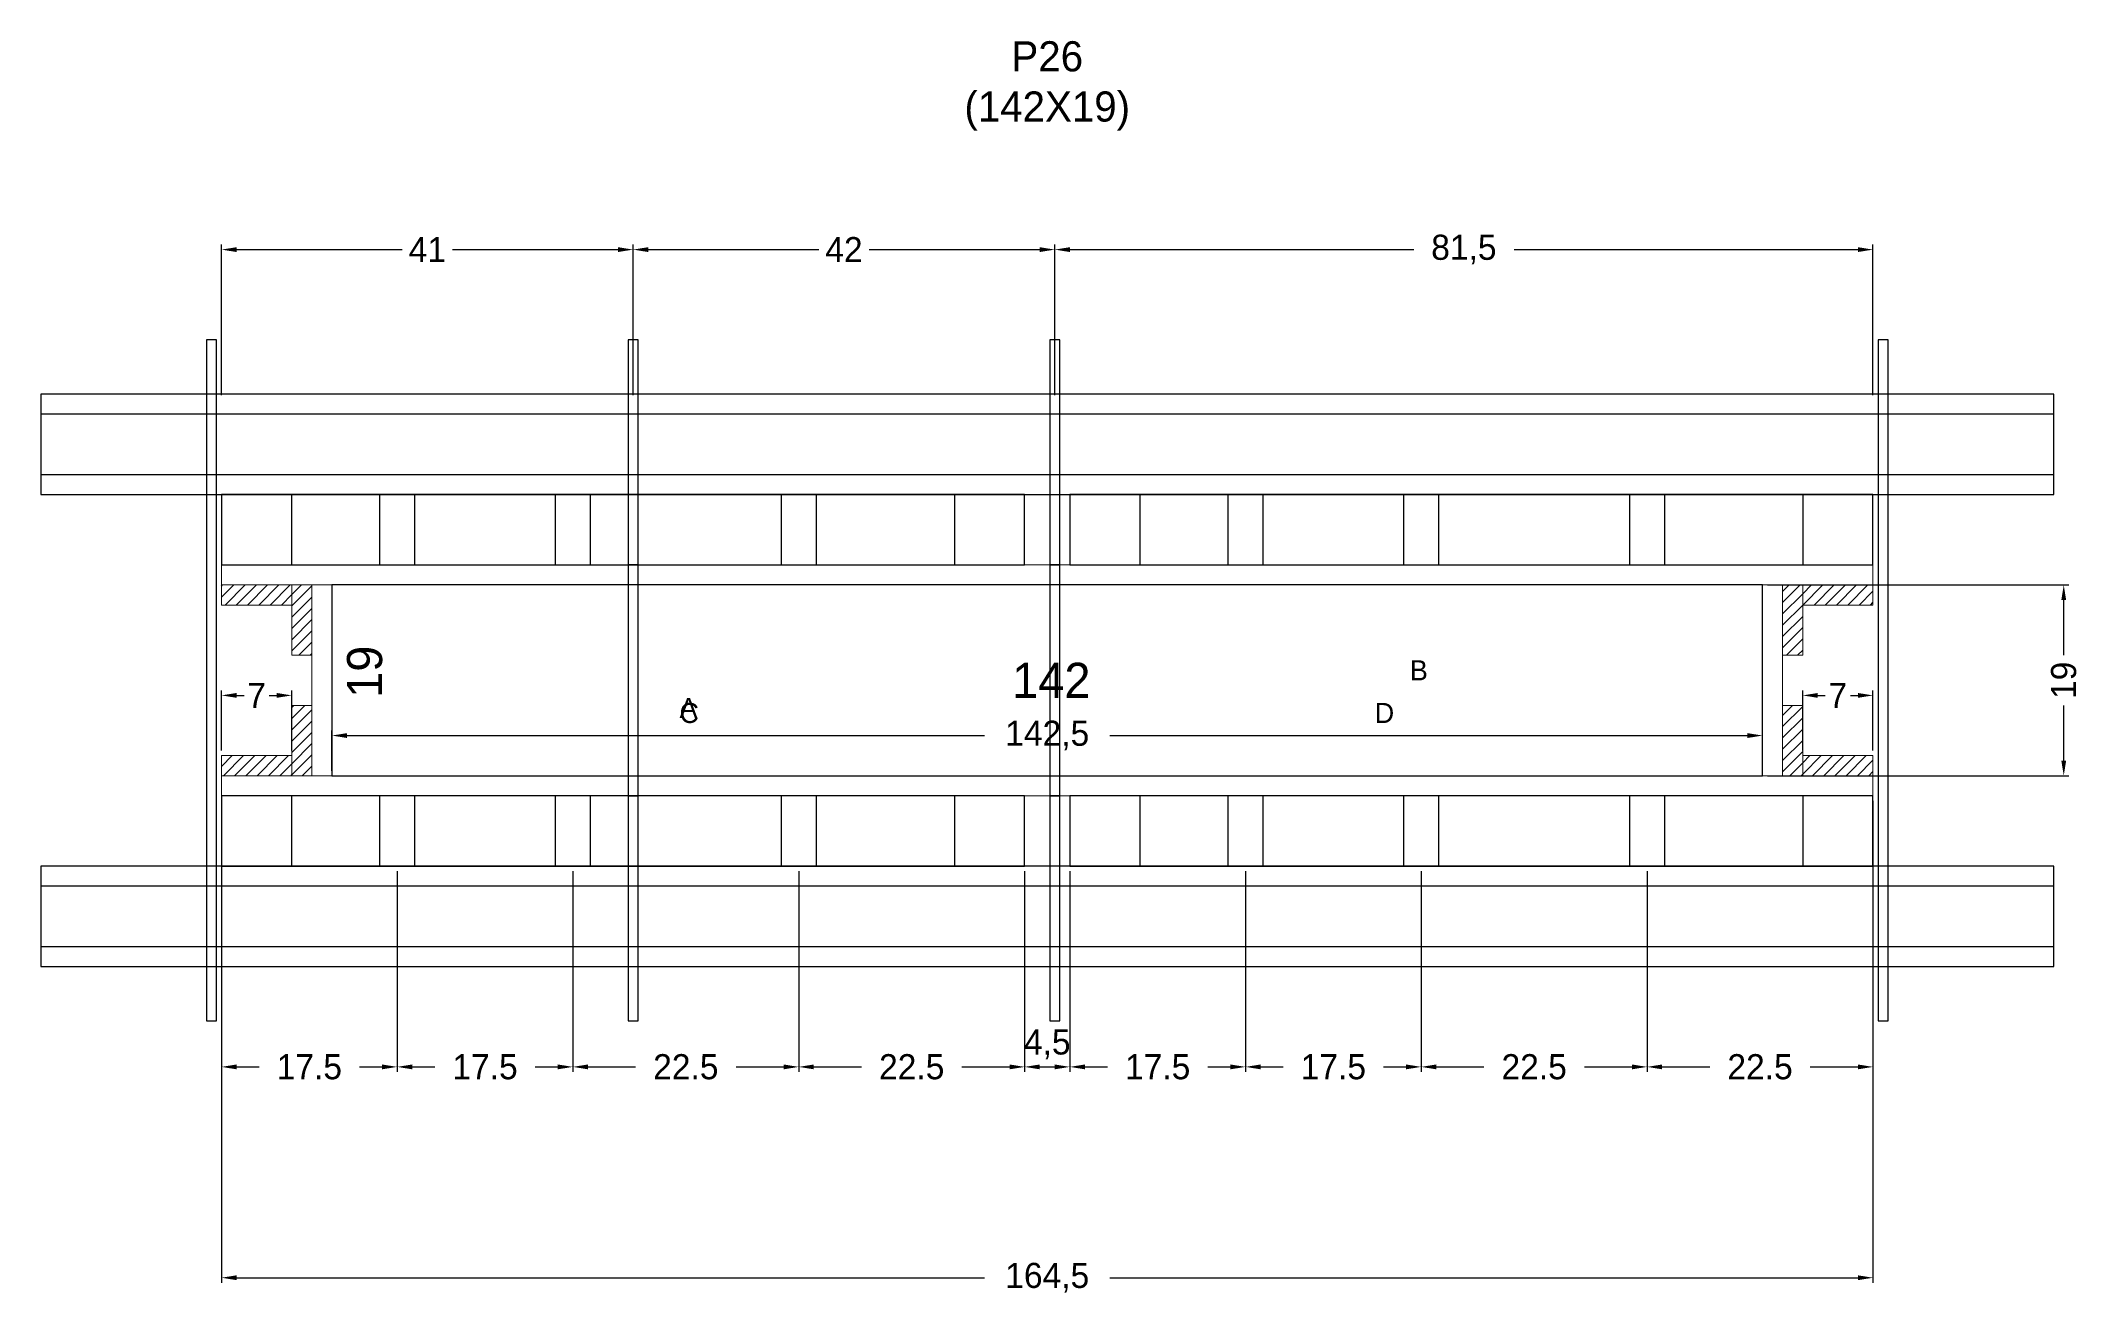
# Model space of a CAD drawing. Header units: centimetres. Extents: x -8500 to 4422, y -467 to 295.
# Drawn here: x -200.5 to 205.8, y 17.7 to 267.4 of the extents above; entities that cross this region are included whole.
import ezdxf

# ---------------------------------------------------------------- set-up
doc = ezdxf.new("R2010")
doc.units = ezdxf.units.CM
for name, color, linetype in [('CHAPA', 140, 'Continuous'), ('COTA', 241, 'Continuous'), ('Hachura', 251, 'Continuous'), ('Madeira', 30, 'Continuous'), ('NOMENCLATURA', 7, 'Continuous'), ('Painéis', 200, 'Continuous'), ('Perfil Metálico', 150, 'Continuous'), ('SARRAFO', 251, 'Continuous'), ('TEXTO_GERAL', 7, 'Continuous')]:
    doc.layers.add(name, color=color, linetype=linetype)
doc.dimstyles.new('cotax2', dxfattribs={"dimtxt": 2.5, "dimasz": 1.5, "dimexe": 0.5, "dimexo": 0.5, "dimgap": 0.5, "dimtad": 1, "dimcen": 2.5, "dimazin": 3, "dimtfac": 1, "dimtmove": 0, "dimatfit": 3})
pattern_1 = [(45, (0, 0), (-1.122532, 1.122532), [])]

msp = doc.modelspace()

# ---------------------------------------------------------------- texts
at = {"layer": 'COTA'}
msp.add_text('19', height=7, rotation=90, dxfattribs=at).set_placement((-132.5, 136.5))
msp.add_text('142', height=7, dxfattribs=at).set_placement((-7, 136.5))
at = {"layer": 'NOMENCLATURA', "insert": (0, 249.5), "char_height": 6, "attachment_point": 8}
msp.add_mtext('P26\\P(142X19)', dxfattribs=at)
at = {"layer": 'TEXTO_GERAL'}
for s, p in [('B', (72.25, 140)), ('A', (-73.25, 132.5)), ('C', (-73.25, 131.5)), ('D', (65.25, 131.5))]:
    msp.add_text(s, height=4, dxfattribs=at).set_placement(p)

# ---------------------------------------------------------------- blocks, each defined once
blk = doc.blocks.new('_CLOSEDFILLED')
at = {"color": 0, "linetype": 'BYBLOCK'}
blk.add_solid([(-1, 0.16), (0, 0), (-1, -0.16)], dxfattribs=at)
blk = doc.blocks.new('*D38')
for p, q in [((-164.5, 116), (-164.5, 20)), ((164.5, 116), (164.5, 20)), ((-161.5, 21), (-12.5, 21)), ((12.5, 21), (161.5, 21))]:
    blk.add_line(p, q)
at = {"layer": 'Defpoints'}
for p in [(-164.5, 117), (164.5, 117), (-164.5, 21)]:
    blk.add_point(p, dxfattribs=at)
at = {"layer": 'COTA', "xscale": 3, "yscale": 3, "rotation": 180}
blk.add_blockref('_CLOSEDFILLED', (-164.5, 21), dxfattribs=at)
at = {"layer": 'COTA', "xscale": 3, "yscale": 3}
blk.add_blockref('_CLOSEDFILLED', (164.5, 21), dxfattribs=at)
at = {"layer": 'COTA', "insert": (0, 21), "char_height": 5, "attachment_point": 5}
blk.add_mtext('164,5', dxfattribs=at)
blk = doc.blocks.new('*D39')
for p, q in [((-164.5, 102), (-164.5, 62)), ((-129.5, 102), (-129.5, 62)), ((-161.5, 63), (-157, 63)), ((-137, 63), (-132.5, 63))]:
    blk.add_line(p, q)
at = {"layer": 'Defpoints'}
for p in [(-164.5, 103), (-129.5, 103), (-164.5, 63)]:
    blk.add_point(p, dxfattribs=at)
at = {"layer": 'COTA', "xscale": 3, "yscale": 3, "rotation": 180}
blk.add_blockref('_CLOSEDFILLED', (-164.5, 63), dxfattribs=at)
at = {"layer": 'COTA', "xscale": 3, "yscale": 3}
blk.add_blockref('_CLOSEDFILLED', (-129.5, 63), dxfattribs=at)
at = {"layer": 'COTA', "insert": (-147, 63), "char_height": 5, "attachment_point": 5}
blk.add_mtext('17.5', dxfattribs=at)
blk = doc.blocks.new('*D40')
for p, q in [((-129.5, 102), (-129.5, 62)), ((-94.5, 102), (-94.5, 62)), ((-126.5, 63), (-122, 63)), ((-102, 63), (-97.5, 63))]:
    blk.add_line(p, q)
at = {"layer": 'Defpoints'}
for p in [(-129.5, 103), (-94.5, 103), (-129.5, 63)]:
    blk.add_point(p, dxfattribs=at)
at = {"layer": 'COTA', "xscale": 3, "yscale": 3, "rotation": 180}
blk.add_blockref('_CLOSEDFILLED', (-129.5, 63), dxfattribs=at)
at = {"layer": 'COTA', "xscale": 3, "yscale": 3}
blk.add_blockref('_CLOSEDFILLED', (-94.5, 63), dxfattribs=at)
at = {"layer": 'COTA', "insert": (-112, 63), "char_height": 5, "attachment_point": 5}
blk.add_mtext('17.5', dxfattribs=at)
blk = doc.blocks.new('*D41')
for p, q in [((-94.5, 102), (-94.5, 62)), ((-49.5, 102), (-49.5, 62)), ((-91.5, 63), (-82, 63)), ((-62, 63), (-52.5, 63))]:
    blk.add_line(p, q)
at = {"layer": 'Defpoints'}
for p in [(-94.5, 103), (-49.5, 103), (-94.5, 63)]:
    blk.add_point(p, dxfattribs=at)
at = {"layer": 'COTA', "xscale": 3, "yscale": 3, "rotation": 180}
blk.add_blockref('_CLOSEDFILLED', (-94.5, 63), dxfattribs=at)
at = {"layer": 'COTA', "xscale": 3, "yscale": 3}
blk.add_blockref('_CLOSEDFILLED', (-49.5, 63), dxfattribs=at)
at = {"layer": 'COTA', "insert": (-72, 63), "char_height": 5, "attachment_point": 5}
blk.add_mtext('22.5', dxfattribs=at)
blk = doc.blocks.new('*D42')
for p, q in [((-49.5, 102), (-49.5, 62)), ((-4.5, 102), (-4.5, 62)), ((-46.5, 63), (-37, 63)), ((-17, 63), (-7.5, 63))]:
    blk.add_line(p, q)
at = {"layer": 'Defpoints'}
for p in [(-49.5, 103), (-4.5, 103), (-49.5, 63)]:
    blk.add_point(p, dxfattribs=at)
at = {"layer": 'COTA', "xscale": 3, "yscale": 3, "rotation": 180}
blk.add_blockref('_CLOSEDFILLED', (-49.5, 63), dxfattribs=at)
at = {"layer": 'COTA', "xscale": 3, "yscale": 3}
blk.add_blockref('_CLOSEDFILLED', (-4.5, 63), dxfattribs=at)
at = {"layer": 'COTA', "insert": (-27, 63), "char_height": 5, "attachment_point": 5}
blk.add_mtext('22.5', dxfattribs=at)
blk = doc.blocks.new('*D43')
for p, q in [((4.5, 102), (4.5, 62)), ((39.5, 102), (39.5, 62)), ((7.5, 63), (12, 63)), ((32, 63), (36.5, 63))]:
    blk.add_line(p, q)
at = {"layer": 'Defpoints'}
for p in [(4.5, 103), (39.5, 103), (4.5, 63)]:
    blk.add_point(p, dxfattribs=at)
at = {"layer": 'COTA', "xscale": 3, "yscale": 3, "rotation": 180}
blk.add_blockref('_CLOSEDFILLED', (4.5, 63), dxfattribs=at)
at = {"layer": 'COTA', "xscale": 3, "yscale": 3}
blk.add_blockref('_CLOSEDFILLED', (39.5, 63), dxfattribs=at)
at = {"layer": 'COTA', "insert": (22, 63), "char_height": 5, "attachment_point": 5}
blk.add_mtext('17.5', dxfattribs=at)
blk = doc.blocks.new('*D44')
for p, q in [((39.5, 102), (39.5, 62)), ((74.5, 102), (74.5, 62)), ((42.5, 63), (47, 63)), ((67, 63), (71.5, 63))]:
    blk.add_line(p, q)
at = {"layer": 'Defpoints'}
for p in [(39.5, 103), (74.5, 103), (39.5, 63)]:
    blk.add_point(p, dxfattribs=at)
at = {"layer": 'COTA', "xscale": 3, "yscale": 3, "rotation": 180}
blk.add_blockref('_CLOSEDFILLED', (39.5, 63), dxfattribs=at)
at = {"layer": 'COTA', "xscale": 3, "yscale": 3}
blk.add_blockref('_CLOSEDFILLED', (74.5, 63), dxfattribs=at)
at = {"layer": 'COTA', "insert": (57, 63), "char_height": 5, "attachment_point": 5}
blk.add_mtext('17.5', dxfattribs=at)
blk = doc.blocks.new('*D45')
for p, q in [((74.5, 102), (74.5, 62)), ((119.5, 102), (119.5, 62)), ((77.5, 63), (87, 63)), ((107, 63), (116.5, 63))]:
    blk.add_line(p, q)
at = {"layer": 'Defpoints'}
for p in [(74.5, 103), (119.5, 103), (74.5, 63)]:
    blk.add_point(p, dxfattribs=at)
at = {"layer": 'COTA', "xscale": 3, "yscale": 3, "rotation": 180}
blk.add_blockref('_CLOSEDFILLED', (74.5, 63), dxfattribs=at)
at = {"layer": 'COTA', "xscale": 3, "yscale": 3}
blk.add_blockref('_CLOSEDFILLED', (119.5, 63), dxfattribs=at)
at = {"layer": 'COTA', "insert": (97, 63), "char_height": 5, "attachment_point": 5}
blk.add_mtext('22.5', dxfattribs=at)
blk = doc.blocks.new('*D46')
for p, q in [((119.5, 102), (119.5, 62)), ((164.5, 102), (164.5, 62)), ((122.5, 63), (132, 63)), ((152, 63), (161.5, 63))]:
    blk.add_line(p, q)
at = {"layer": 'Defpoints'}
for p in [(119.5, 103), (164.5, 103), (119.5, 63)]:
    blk.add_point(p, dxfattribs=at)
at = {"layer": 'COTA', "xscale": 3, "yscale": 3, "rotation": 180}
blk.add_blockref('_CLOSEDFILLED', (119.5, 63), dxfattribs=at)
at = {"layer": 'COTA', "xscale": 3, "yscale": 3}
blk.add_blockref('_CLOSEDFILLED', (164.5, 63), dxfattribs=at)
at = {"layer": 'COTA', "insert": (142, 63), "char_height": 5, "attachment_point": 5}
blk.add_mtext('22.5', dxfattribs=at)
blk = doc.blocks.new('*D47')
for p, q in [((-4.5, 102), (-4.5, 62)), ((4.5, 102), (4.5, 62)), ((-1.5, 63), (1.5, 63))]:
    blk.add_line(p, q)
at = {"layer": 'Defpoints'}
for p in [(-4.5, 103), (4.5, 103), (-4.5, 63)]:
    blk.add_point(p, dxfattribs=at)
at = {"layer": 'COTA', "xscale": 3, "yscale": 3, "rotation": 180}
blk.add_blockref('_CLOSEDFILLED', (-4.5, 63), dxfattribs=at)
at = {"layer": 'COTA', "xscale": 3, "yscale": 3}
blk.add_blockref('_CLOSEDFILLED', (4.5, 63), dxfattribs=at)
at = {"layer": 'COTA', "insert": (0, 67.5), "char_height": 5, "attachment_point": 5}
blk.add_mtext('4,5', dxfattribs=at)
blk = doc.blocks.new('*D48')
for p, q in [((-142.5, 122), (-142.5, 130)), ((-139.5, 129), (-12.5, 129)), ((12.5, 129), (139.5, 129)), ((142.5, 122), (142.5, 130))]:
    blk.add_line(p, q)
at = {"layer": 'Defpoints'}
for p in [(-142.5, 129), (-142.5, 121), (142.5, 121)]:
    blk.add_point(p, dxfattribs=at)
at = {"layer": 'COTA', "xscale": 3, "yscale": 3, "rotation": 180}
blk.add_blockref('_CLOSEDFILLED', (-142.5, 129), dxfattribs=at)
at = {"layer": 'COTA', "xscale": 3, "yscale": 3}
blk.add_blockref('_CLOSEDFILLED', (142.5, 129), dxfattribs=at)
at = {"layer": 'COTA', "insert": (0, 129), "char_height": 5, "attachment_point": 5}
blk.add_mtext('142,5', dxfattribs=at)
blk = doc.blocks.new('*D49')
for p, q in [((143.5, 159), (203.5, 159)), ((202.5, 145), (202.5, 156)), ((202.5, 124), (202.5, 135)), ((143.5, 121), (203.5, 121))]:
    blk.add_line(p, q)
at = {"layer": 'Defpoints'}
for p in [(142.5, 159), (142.5, 121), (202.5, 121)]:
    blk.add_point(p, dxfattribs=at)
at = {"layer": 'COTA', "xscale": 3, "yscale": 3}
for p, rotation in [((202.5, 159), 90), ((202.5, 121), -90.00000000000001)]:
    blk.add_blockref('_CLOSEDFILLED', p, dxfattribs=dict(at, rotation=rotation))
at = {"layer": 'COTA', "insert": (202.5, 140), "char_height": 5, "attachment_point": 5, "rotation": 90}
blk.add_mtext('19', dxfattribs=at)
blk = doc.blocks.new('*D50')
for p, q in [((-164.5, 126), (-164.5, 138)), ((-161.5, 137), (-160, 137)), ((-155, 137), (-153.5, 137)), ((-150.5, 126), (-150.5, 138))]:
    blk.add_line(p, q)
at = {"layer": 'Defpoints'}
for p in [(-164.5, 137), (-164.5, 125), (-150.5, 125)]:
    blk.add_point(p, dxfattribs=at)
at = {"layer": 'COTA', "xscale": 3, "yscale": 3, "rotation": 180}
blk.add_blockref('_CLOSEDFILLED', (-164.5, 137), dxfattribs=at)
at = {"layer": 'COTA', "xscale": 3, "yscale": 3}
blk.add_blockref('_CLOSEDFILLED', (-150.5, 137), dxfattribs=at)
at = {"layer": 'COTA', "insert": (-157.5, 137), "char_height": 5, "attachment_point": 5}
blk.add_mtext('7', dxfattribs=at)
blk = doc.blocks.new('*D51')
for p, q in [((150.5, 126), (150.5, 138)), ((153.5, 137), (155, 137)), ((160, 137), (161.5, 137)), ((164.5, 126), (164.5, 138))]:
    blk.add_line(p, q)
at = {"layer": 'Defpoints'}
for p in [(150.5, 137), (150.5, 125), (164.5, 125)]:
    blk.add_point(p, dxfattribs=at)
at = {"layer": 'COTA', "xscale": 3, "yscale": 3, "rotation": 180}
blk.add_blockref('_CLOSEDFILLED', (150.5, 137), dxfattribs=at)
at = {"layer": 'COTA', "xscale": 3, "yscale": 3}
blk.add_blockref('_CLOSEDFILLED', (164.5, 137), dxfattribs=at)
at = {"layer": 'COTA', "insert": (157.5, 137), "char_height": 5, "attachment_point": 5}
blk.add_mtext('7', dxfattribs=at)
blk = doc.blocks.new('*D52')
for p, q in [((-164.5, 196.8), (-164.5, 226.8)), ((-161.5, 225.8), (-128.5, 225.8)), ((-118.5, 225.8), (-85.5, 225.8)), ((-82.5, 196.8), (-82.5, 226.8))]:
    blk.add_line(p, q)
at = {"layer": 'Defpoints'}
for p in [(-164.5, 225.8), (-164.5, 195.8), (-82.5, 195.8)]:
    blk.add_point(p, dxfattribs=at)
at = {"layer": 'COTA', "xscale": 3, "yscale": 3, "rotation": 180}
blk.add_blockref('_CLOSEDFILLED', (-164.5, 225.8), dxfattribs=at)
at = {"layer": 'COTA', "xscale": 3, "yscale": 3}
blk.add_blockref('_CLOSEDFILLED', (-82.5, 225.8), dxfattribs=at)
at = {"layer": 'COTA', "insert": (-123.5, 225.8), "char_height": 5, "attachment_point": 5}
blk.add_mtext('41', dxfattribs=at)
blk = doc.blocks.new('*D53')
for p, q in [((-82.5, 196.8), (-82.5, 226.8)), ((-79.5, 225.8), (-45.5, 225.8)), ((-35.5, 225.8), (-1.5, 225.8)), ((1.5, 196.8), (1.5, 226.8))]:
    blk.add_line(p, q)
at = {"layer": 'Defpoints'}
for p in [(-82.5, 225.8), (-82.5, 195.8), (1.5, 195.8)]:
    blk.add_point(p, dxfattribs=at)
at = {"layer": 'COTA', "xscale": 3, "yscale": 3, "rotation": 180}
blk.add_blockref('_CLOSEDFILLED', (-82.5, 225.8), dxfattribs=at)
at = {"layer": 'COTA', "xscale": 3, "yscale": 3}
blk.add_blockref('_CLOSEDFILLED', (1.5, 225.8), dxfattribs=at)
at = {"layer": 'COTA', "insert": (-40.5, 225.8), "char_height": 5, "attachment_point": 5}
blk.add_mtext('42', dxfattribs=at)
blk = doc.blocks.new('*D54')
for p, q in [((1.5, 196.8), (1.5, 226.8)), ((4.5, 225.8), (73, 225.8)), ((93, 225.8), (161.5, 225.8)), ((164.5, 196.8), (164.5, 226.8))]:
    blk.add_line(p, q)
at = {"layer": 'Defpoints'}
for p in [(1.5, 225.8), (1.5, 195.8), (164.5, 195.8)]:
    blk.add_point(p, dxfattribs=at)
at = {"layer": 'COTA', "xscale": 3, "yscale": 3, "rotation": 180}
blk.add_blockref('_CLOSEDFILLED', (1.5, 225.8), dxfattribs=at)
at = {"layer": 'COTA', "xscale": 3, "yscale": 3}
blk.add_blockref('_CLOSEDFILLED', (164.5, 225.8), dxfattribs=at)
at = {"layer": 'COTA', "insert": (83, 225.8), "char_height": 5, "attachment_point": 5}
blk.add_mtext('81,5', dxfattribs=at)

# ---------------------------------------------------------------- dimensions: what is measured, and where the dimension line sits
at = {"layer": 'COTA'}
for base, p1, p2, picture, middle in [((-164.5, 225.8), (-164.5, 195.8), (-82.5, 195.8), '*D52', (-123.5, 225.8)), ((-82.5, 225.8), (-82.5, 195.8), (1.5, 195.8), '*D53', (-40.5, 225.8)), ((1.5, 225.8), (1.5, 195.8), (164.5, 195.8), '*D54', (83, 225.8)), ((-164.5, 137), (-164.5, 125), (-150.5, 125), '*D50', (-157.5, 137)), ((150.5, 137), (150.5, 125), (164.5, 125), '*D51', (157.5, 137)), ((-142.5, 129), (-142.5, 121), (142.5, 121), '*D48', (0, 129)), ((-164.5, 21), (-164.5, 117), (164.5, 117), '*D38', (0, 21)), ((-4.5, 63), (-4.5, 103), (4.5, 103), '*D47', (0, 67.5))]:
    dim = msp.add_linear_dim(base=base, p1=p1, p2=p2, dimstyle='cotax2', dxfattribs=at)
    dim.commit()
    dim.dimension.update_dxf_attribs({"geometry": picture, "text_midpoint": middle})
dim = msp.add_linear_dim(base=(202.5, 121), p1=(142.5, 121), p2=(142.5, 159), angle=90, dimstyle='cotax2', dxfattribs=at)
dim.commit()
dim.dimension.update_dxf_attribs({"geometry": '*D49', "text_midpoint": (202.5, 140)})
for base, p1, p2, text, picture, middle in [((-164.5, 63), (-164.5, 103), (-129.5, 103), '17.5', '*D39', (-147, 63)), ((-129.5, 63), (-129.5, 103), (-94.5, 103), '17.5', '*D40', (-112, 63)), ((-94.5, 63), (-94.5, 103), (-49.5, 103), '22.5', '*D41', (-72, 63)), ((-49.5, 63), (-49.5, 103), (-4.5, 103), '22.5', '*D42', (-27, 63)), ((4.5, 63), (4.5, 103), (39.5, 103), '17.5', '*D43', (22, 63)), ((39.5, 63), (39.5, 103), (74.5, 103), '17.5', '*D44', (57, 63)), ((74.5, 63), (74.5, 103), (119.5, 103), '22.5', '*D45', (97, 63)), ((119.5, 63), (119.5, 103), (164.5, 103), '22.5', '*D46', (142, 63))]:
    dim = msp.add_linear_dim(base=base, p1=p1, p2=p2, text=text, dimstyle='cotax2', dxfattribs=at)
    dim.commit()
    dim.dimension.update_dxf_attribs({"geometry": picture, "text_midpoint": middle})

# ---------------------------------------------------------------- hatches: boundary and pattern name
at = {"layer": 'Hachura'}
h = msp.add_hatch(dxfattribs=at)
h.set_pattern_fill('ANSI31')
h.set_pattern_definition(pattern_1)
h.paths.add_polyline_path([(-164.5, 155), (-150.5, 155), (-150.5, 159), (-164.5, 159)])
h = msp.add_hatch(dxfattribs=at)
h.set_pattern_fill('ANSI31')
h.set_pattern_definition(pattern_1)
h.paths.add_polyline_path([(-150.5, 145), (-146.5, 145), (-146.5, 159), (-150.5, 159)])
h = msp.add_hatch(dxfattribs=at)
h.set_pattern_fill('ANSI31')
h.set_pattern_definition(pattern_1)
h.paths.add_polyline_path([(146.5, 145), (150.5, 145), (150.5, 159), (146.5, 159)])
h = msp.add_hatch(dxfattribs=at)
h.set_pattern_fill('ANSI31')
h.set_pattern_definition(pattern_1)
h.paths.add_polyline_path([(150.5, 155), (164.5, 155), (164.5, 159), (150.5, 159)])
h = msp.add_hatch(dxfattribs=at)
h.set_pattern_fill('ANSI31')
h.set_pattern_definition(pattern_1)
h.paths.add_polyline_path([(-150.5, 121), (-146.5, 121), (-146.5, 135), (-150.5, 135)])
h = msp.add_hatch(dxfattribs=at)
h.set_pattern_fill('ANSI31')
h.set_pattern_definition(pattern_1)
h.paths.add_polyline_path([(146.5, 121), (150.5, 121), (150.5, 135), (146.5, 135)])
h = msp.add_hatch(dxfattribs=at)
h.set_pattern_fill('ANSI31')
h.set_pattern_definition(pattern_1)
h.paths.add_polyline_path([(-164.5, 121), (-150.5, 121), (-150.5, 125), (-164.5, 125)])
h = msp.add_hatch(dxfattribs=at)
h.set_pattern_fill('ANSI31')
h.set_pattern_definition(pattern_1)
h.paths.add_polyline_path([(150.5, 121), (164.5, 121), (164.5, 125), (150.5, 125)])

# ---------------------------------------------------------------- linework, layer by layer
at = {"layer": 'CHAPA', "lineweight": 18}
for points in [[(-164.5, 159), (164.5, 159), (164.5, 163), (-164.5, 163)], [(-164.5, 159), (164.5, 159), (164.5, 163), (-164.5, 163)], [(-146.5, 121), (-142.5, 121), (-142.5, 159), (-146.5, 159)], [(-146.5, 121), (-142.5, 121), (-142.5, 159), (-146.5, 159)], [(142.5, 121), (146.5, 121), (146.5, 159), (142.5, 159)], [(142.5, 121), (146.5, 121), (146.5, 159), (142.5, 159)], [(-164.5, 117), (164.5, 117), (164.5, 121), (-164.5, 121)], [(-164.5, 117), (164.5, 117), (164.5, 121), (-164.5, 121)]]:
    msp.add_lwpolyline(points, close=True, dxfattribs=at)
at = {"layer": 'Hachura'}
for points in [[(-167.5, 72.2), (-165.5, 72.2), (-165.5, 207.8), (-167.5, 207.8)], [(-83.5, 163), (-81.5, 163), (-81.5, 207.8), (-83.5, 207.8)], [(0.5, 163), (2.5, 163), (2.5, 207.8), (0.5, 207.8)], [(165.5, 72.2), (167.5, 72.2), (167.5, 207.8), (165.5, 207.8)], [(-83.5, 117), (-81.5, 117), (-81.5, 163), (-83.5, 163)], [(0.5, 117), (2.5, 117), (2.5, 163), (0.5, 163)], [(-83.5, 72.2), (-81.5, 72.2), (-81.5, 117), (-83.5, 117)], [(0.5, 72.2), (2.5, 72.2), (2.5, 117), (0.5, 117)]]:
    msp.add_lwpolyline(points, close=True, dxfattribs=at)
at = {"layer": 'Madeira', "color": 126}
for points in [[(-164.5, 163), (-4.5, 163), (-4.5, 177), (-164.5, 177)], [(-164.5, 163), (-150.5, 163), (-150.5, 177), (-164.5, 177)], [(-133, 163), (-126, 163), (-126, 177), (-133, 177)], [(-98, 163), (-91, 163), (-91, 177), (-98, 177)], [(-53, 163), (-46, 163), (-46, 177), (-53, 177)], [(-18.5, 163), (-4.5, 163), (-4.5, 177), (-18.5, 177)], [(4.5, 163), (164.5, 163), (164.5, 177), (4.5, 177)], [(4.5, 163), (18.5, 163), (18.5, 177), (4.5, 177)], [(36, 163), (43, 163), (43, 177), (36, 177)], [(71, 163), (78, 163), (78, 177), (71, 177)], [(116, 163), (123, 163), (123, 177), (116, 177)], [(150.5, 163), (164.5, 163), (164.5, 177), (150.5, 177)], [(-164.5, 103), (-4.5, 103), (-4.5, 117), (-164.5, 117)], [(-164.5, 103), (-150.5, 103), (-150.5, 117), (-164.5, 117)], [(-133, 103), (-126, 103), (-126, 117), (-133, 117)], [(-98, 103), (-91, 103), (-91, 117), (-98, 117)], [(-53, 103), (-46, 103), (-46, 117), (-53, 117)], [(-18.5, 103), (-4.5, 103), (-4.5, 117), (-18.5, 117)], [(4.5, 103), (164.5, 103), (164.5, 117), (4.5, 117)], [(4.5, 103), (18.5, 103), (18.5, 117), (4.5, 117)], [(36, 103), (43, 103), (43, 117), (36, 117)], [(71, 103), (78, 103), (78, 117), (71, 117)], [(116, 103), (123, 103), (123, 117), (116, 117)], [(150.5, 103), (164.5, 103), (164.5, 117), (150.5, 117)]]:
    msp.add_lwpolyline(points, close=True, dxfattribs=at)
at = {"layer": 'Painéis'}
msp.add_lwpolyline([(-142.5, 121), (142.5, 121), (142.5, 159), (-142.5, 159)], close=True, dxfattribs=at)
at = {"layer": 'Perfil Metálico', "color": 224}
for points in [[(-200.5, 177), (200.5, 177), (200.5, 197), (-200.5, 197)], [(-200.5, 181), (200.5, 181), (200.5, 193), (-200.5, 193)], [(-200.5, 83), (200.5, 83), (200.5, 103), (-200.5, 103)], [(-200.5, 87), (200.5, 87), (200.5, 99), (-200.5, 99)]]:
    msp.add_lwpolyline(points, close=True, dxfattribs=at)
at = {"layer": 'SARRAFO', "color": 251, "lineweight": 13}
for points in [[(-164.5, 155), (-150.5, 155), (-150.5, 159), (-164.5, 159)], [(-150.5, 145), (-146.5, 145), (-146.5, 159), (-150.5, 159)], [(146.5, 145), (150.5, 145), (150.5, 159), (146.5, 159)], [(150.5, 155), (164.5, 155), (164.5, 159), (150.5, 159)], [(-150.5, 121), (-146.5, 121), (-146.5, 135), (-150.5, 135)], [(146.5, 121), (150.5, 121), (150.5, 135), (146.5, 135)], [(-164.5, 121), (-150.5, 121), (-150.5, 125), (-164.5, 125)], [(150.5, 121), (164.5, 121), (164.5, 125), (150.5, 125)]]:
    msp.add_lwpolyline(points, close=True, dxfattribs=at)

msp.set_redraw_order([(e.dxf.handle, doc.entitydb.next_handle()) for e in msp.query("TEXT MTEXT ATTDEF DIMENSION ARC_DIMENSION")])  # texts and dimensions are drawn at this point

doc.saveas('drawing.dxf')
